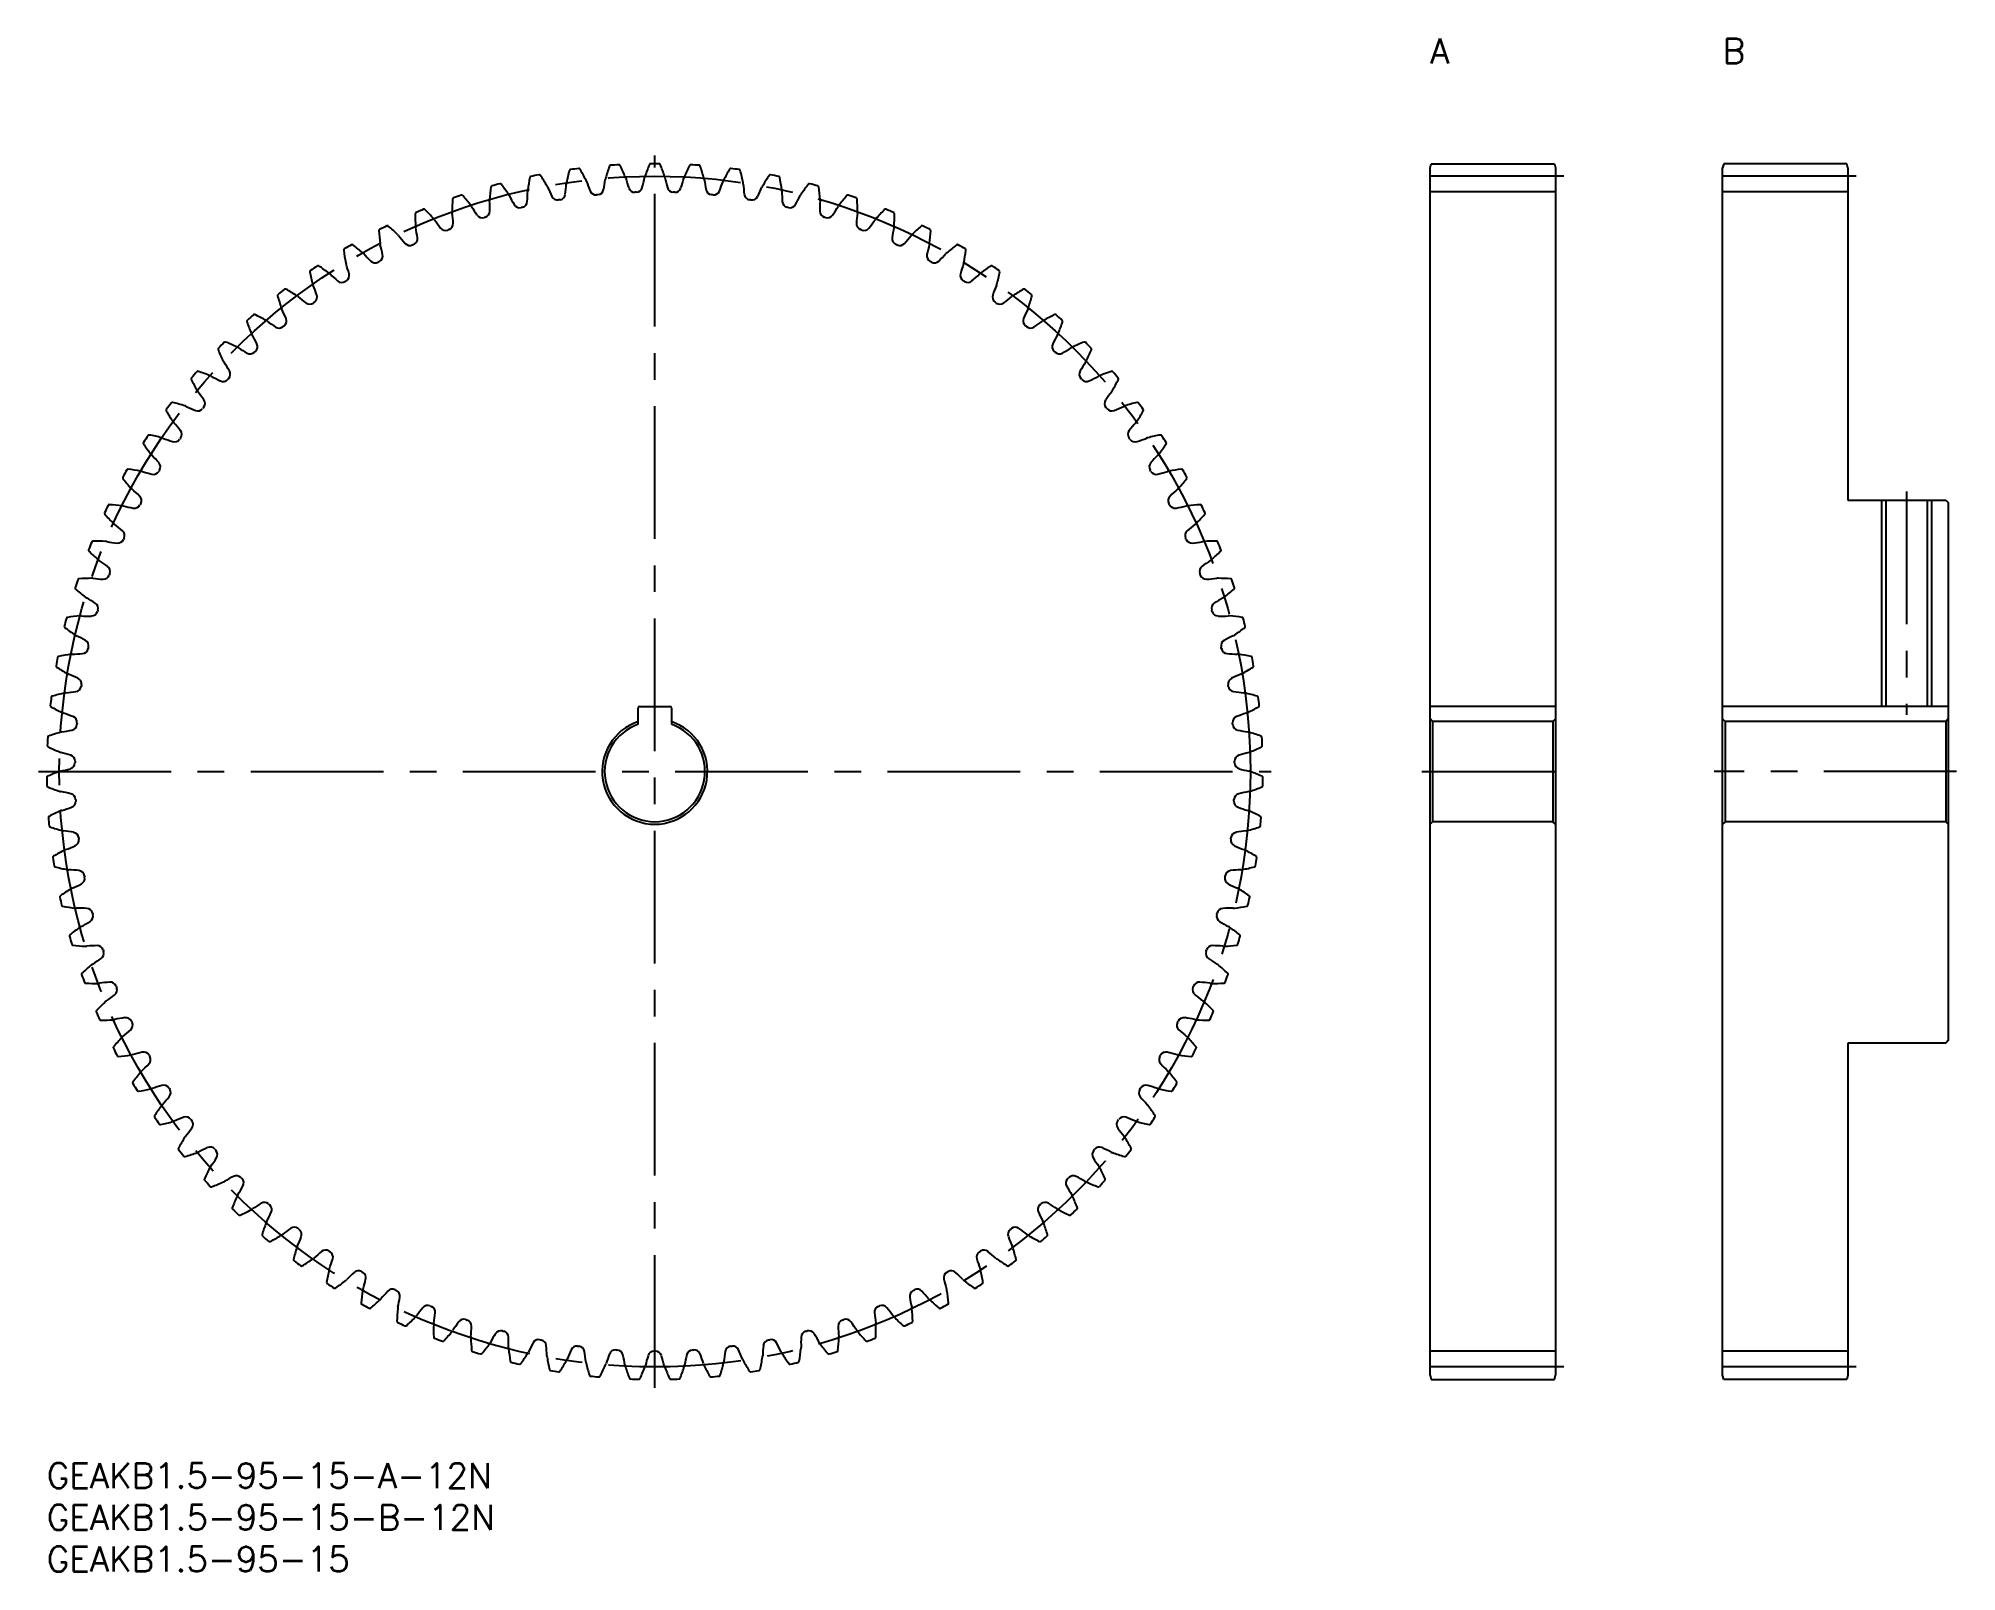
# Model space of a CAD drawing. Extents: x -1 to 228, y -13 to 171.
import ezdxf

# ---------------------------------------------------------------- set-up
doc = ezdxf.new("R2010")
doc.units = 0
doc.header["$LTSCALE"] = 0.5
doc.linetypes.add('CENTER', pattern=[50.8, 31.75, -6.35, 6.35, -6.35])
for name, color, linetype in [('MSM_CENTER', 1, 'CENTER'), ('MSM_CONTINUOUS', 7, 'CONTINUOUS'), ('MSM_NARROW', 5, 'CONTINUOUS'), ('MSM_PART_NUMBER', 7, 'CONTINUOUS')]:
    doc.layers.add(name, color=color, linetype=linetype)
doc.styles.get("Standard").update_dxf_attribs({"font": 'txt.shx', "height": 2, "bigfont": 'bigfont.shx'})

# ---------------------------------------------------------------- blocks, each defined once
blk = doc.blocks.new('*U3')
at = {"layer": 'MSM_PART_NUMBER'}
blk.add_text('GEAKB1.5-95-15-A-12N', height=3, dxfattribs=at).set_placement((0, -3))
blk = doc.blocks.new('*U4')
at = {"layer": 'MSM_PART_NUMBER'}
blk.add_text('GEAKB1.5-95-15-B-12N', height=3, dxfattribs=at).set_placement((0, -8))
blk = doc.blocks.new('*U5')
at = {"layer": 'MSM_PART_NUMBER'}
blk.add_text('GEAKB1.5-95-15', height=3, dxfattribs=at).set_placement((0, -13))
blk = doc.blocks.new('*U6')
at = {"layer": 'MSM_PART_NUMBER'}
blk.add_text('A', height=3, dxfattribs=at).set_placement((165.5, 167.5))
blk = doc.blocks.new('*U7')
at = {"layer": 'MSM_PART_NUMBER'}
blk.add_text('B', height=3, dxfattribs=at).set_placement((200.5, 167.5))

msp = doc.modelspace()

# ---------------------------------------------------------------- linework, layer by layer
at = {"layer": 'MSM_CENTER'}
for p, q in [((72.75, 9), (72.75, 156.5)), ((181.5, 154), (164.5, 154)), ((216.5, 154), (199.5, 154)), ((222.5, 116.25), (222.5, 89.55)), ((-1, 82.75), (146.5, 82.75)), ((164.5, 82.75), (181.5, 82.75)), ((228.5, 82.75), (199.5, 82.75)), ((181.5, 11.5), (164.5, 11.5)), ((216.5, 11.5), (199.5, 11.5))]:
    msp.add_line(p, q, dxfattribs=at)
msp.add_circle((72.75, 82.75), 71.25, dxfattribs=at)
at = {"layer": 'MSM_CONTINUOUS'}
for p, q in [((165.5, 155), (165.63, 155.5)), ((165.5, 10.5), (165.5, 155)), ((165.63, 155.5), (180.37, 155.5)), ((180.37, 155.5), (180.5, 155)), ((180.5, 155), (180.5, 10.5)), ((200.63, 155.5), (200.5, 155)), ((200.5, 10.5), (200.5, 155)), ((215.37, 155.5), (200.63, 155.5)), ((215.5, 155), (215.37, 155.5)), ((215.5, 155), (215.5, 115.25)), ((180.5, 152.12), (165.5, 152.12)), ((215.5, 152.12), (200.5, 152.12)), ((215.5, 115.25), (227.2, 115.25)), ((220.04, 115.25), (220.04, 90.55)), ((224.96, 115.25), (224.96, 90.55)), ((227.2, 115.25), (227.5, 114.95)), ((227.5, 114.95), (227.5, 50.55)), ((70.75, 88.41), (70.75, 90.35)), ((70.95, 90.55), (74.55, 90.55)), ((74.75, 90.35), (74.75, 88.41)), ((180.5, 90.55), (165.5, 90.55)), ((227.5, 90.55), (200.5, 90.55)), ((165.8, 88.75), (165.5, 89.05)), ((180.2, 88.75), (165.8, 88.75)), ((165.8, 88.75), (165.8, 76.75)), ((180.5, 89.05), (180.2, 88.75)), ((180.2, 88.75), (180.2, 76.75)), ((200.8, 88.75), (200.5, 89.05)), ((227.2, 88.75), (200.8, 88.75)), ((200.8, 88.75), (200.8, 76.75)), ((227.5, 89.05), (227.2, 88.75)), ((227.2, 88.75), (227.2, 76.75)), ((165.8, 76.75), (165.5, 76.45)), ((180.2, 76.75), (165.8, 76.75)), ((180.5, 76.45), (180.2, 76.75)), ((200.8, 76.75), (200.5, 76.45)), ((227.2, 76.75), (200.8, 76.75)), ((227.5, 76.45), (227.2, 76.75)), ((227.5, 50.55), (227.2, 50.25)), ((215.5, 50.25), (215.5, 10.5)), ((227.2, 50.25), (215.5, 50.25)), ((180.5, 13.38), (165.5, 13.38)), ((215.5, 13.38), (200.5, 13.38)), ((165.5, 10.5), (165.63, 10)), ((165.63, 10), (180.37, 10)), ((180.37, 10), (180.5, 10.5)), ((200.63, 10), (200.5, 10.5)), ((215.37, 10), (200.63, 10)), ((215.5, 10.5), (215.37, 10))]:
    msp.add_line(p, q, dxfattribs=at)
for centre, radius, start, end in [((81.09, 149.18), 23.75, 168.6592, 172.3158), ((57.95, 153.83), 0.15, 101.7626, 168.6592), ((72.75, 82.75), 72.75, 100.9742, 101.7626), ((58.93, 154.02), 0.15, 34.0777, 100.9742), ((39.38, 140.8), 23.75, 30.4211, 34.0777), ((85.46, 148.49), 23.75, 164.8697, 168.5263), ((62.68, 154.65), 0.15, 97.9732, 164.8697), ((72.75, 82.75), 72.75, 97.1847, 97.9732), ((63.67, 154.78), 0.15, 30.2882, 97.1847), ((43.29, 142.88), 23.75, 26.6316, 30.2882), ((89.78, 147.5), 23.75, 161.0802, 164.7368), ((67.45, 155.16), 0.15, 94.1837, 161.0802), ((72.75, 82.75), 72.75, 93.3952, 94.1837), ((68.45, 155.22), 0.15, 26.4987, 93.3952), ((47.33, 144.69), 23.75, 22.8421, 26.4987), ((68.07, 153.43), 1.25, 15.5067, 22.8423), ((50.86, 158.12), 21.11, 344.9583, 348.2829), ((72.75, 153.58), 1.25, 160.9472, 168.2827), ((94.02, 146.24), 23.75, 157.2908, 160.9474), ((72.25, 155.35), 0.15, 90.3942, 157.2908), ((72.75, 82.75), 72.75, 89.6058, 90.3942), ((73.25, 155.35), 0.15, 22.7092, 89.6058), ((51.48, 146.24), 23.75, 19.0526, 22.7092), ((72.75, 153.58), 1.25, 11.7173, 19.0528), ((94.64, 158.12), 21.11, 191.7171, 195.0417), ((77.43, 153.43), 1.25, 157.1577, 164.4933), ((98.17, 144.69), 23.75, 153.5013, 157.1579), ((77.05, 155.22), 0.15, 86.6048, 153.5013), ((72.75, 82.75), 72.75, 85.8163, 86.6048), ((78.05, 155.16), 0.15, 18.9198, 85.8163), ((55.72, 147.5), 23.75, 15.2632, 18.9198), ((102.21, 142.88), 23.75, 149.7118, 153.3684), ((81.83, 154.78), 0.15, 82.8153, 149.7118), ((72.75, 82.75), 72.75, 82.0268, 82.8153), ((82.82, 154.65), 0.15, 15.1303, 82.0268), ((60.04, 148.49), 23.75, 11.4737, 15.1303), ((106.12, 140.8), 23.75, 145.9223, 149.5789), ((86.57, 154.02), 0.15, 79.0258, 145.9224), ((72.75, 82.75), 72.75, 78.2374, 79.0258), ((87.55, 153.83), 0.15, 11.3408, 78.2374), ((64.41, 149.18), 23.75, 7.6842, 11.3408), ((72.75, 82.75), 72.75, 108.5531, 109.3416), ((49.65, 151.58), 0.15, 41.6566, 108.5531), ((32.02, 135.89), 23.75, 38, 41.6566), ((76.68, 149.59), 23.75, 172.4487, 176.1053), ((53.28, 152.69), 0.15, 105.5521, 172.4487), ((72.75, 82.75), 72.75, 104.7637, 105.5521), ((54.25, 152.95), 0.15, 37.8671, 104.7637), ((35.62, 138.47), 23.75, 34.2105, 37.8671), ((54.23, 151.12), 1.25, 26.8751, 34.2107), ((74.17, 161.23), 21.11, 206.875, 210.1996), ((36.43, 152.33), 21.11, 356.3268, 359.6514), ((58.79, 152.19), 1.25, 172.3156, 179.6512), ((58.79, 152.19), 1.25, 23.0857, 30.4212), ((79.35, 160.96), 21.11, 203.0855, 206.4101), ((61.12, 151.9), 0.75, 206.4101, 279.5477), ((61.3, 151.93), 0.75, 279.3997, 352.5373), ((41.11, 154.58), 21.11, 352.5373, 355.8619), ((63.41, 152.96), 1.25, 168.5261, 175.8617), ((63.41, 152.96), 1.25, 19.2962, 26.6318), ((84.51, 160.35), 21.11, 199.296, 202.6206), ((65.71, 152.52), 0.75, 202.6206, 275.7582), ((72.75, 82.75), 69.37, 95.6102, 95.7582), ((65.89, 152.54), 0.75, 275.6102, 348.7478), ((45.92, 156.51), 21.11, 348.7478, 352.0724), ((68.07, 153.43), 1.25, 164.7366, 172.0722), ((89.61, 159.41), 21.11, 195.5065, 198.8311), ((70.34, 152.83), 0.75, 198.8311, 271.9687), ((72.75, 82.75), 69.37, 91.8208, 91.9687), ((70.52, 152.84), 0.75, 271.8207, 344.9583), ((74.98, 152.84), 0.75, 195.0417, 268.1792), ((72.75, 82.75), 69.37, 88.0313, 88.1792), ((75.16, 152.83), 0.75, 268.0312, 341.1689), ((55.89, 159.41), 21.11, 341.1689, 344.4935), ((77.43, 153.43), 1.25, 7.9278, 15.2634), ((99.58, 156.51), 21.11, 187.9276, 191.2522), ((79.61, 152.54), 0.75, 191.2522, 264.3898), ((72.75, 82.75), 69.38, 84.2418, 84.3898), ((79.79, 152.52), 0.75, 264.2418, 337.3794), ((60.99, 160.35), 21.11, 337.3794, 340.704), ((82.09, 152.96), 1.25, 153.3682, 160.7038), ((82.09, 152.96), 1.25, 4.1383, 11.4739), ((104.39, 154.58), 21.11, 184.1381, 187.4627), ((84.2, 151.93), 0.75, 187.4627, 260.6003), ((84.38, 151.9), 0.75, 260.4523, 333.5899), ((66.15, 160.96), 21.11, 333.5899, 336.9145), ((86.71, 152.19), 1.25, 149.5787, 156.9143), ((86.71, 152.19), 1.25, 0.3488, 7.6844), ((109.07, 152.33), 21.11, 180.3486, 183.6732), ((71.33, 161.23), 21.11, 329.8004, 333.125), ((91.27, 151.12), 1.25, 145.7893, 153.1249), ((109.88, 138.47), 23.75, 142.1329, 145.7895), ((91.25, 152.95), 0.15, 75.2363, 142.1329), ((72.75, 82.75), 72.75, 74.4479, 75.2363), ((92.22, 152.69), 0.15, 7.5513, 74.4479), ((68.82, 149.59), 23.75, 3.8947, 7.5513), ((113.48, 135.89), 23.75, 138.3434, 142), ((95.85, 151.58), 0.15, 71.4469, 138.3434), ((72.75, 82.75), 72.75, 70.6584, 71.4469), ((44.23, 149.51), 0.15, 113.1311, 180.0276), ((67.83, 149.52), 23.75, 180.0276, 183.6842), ((72.75, 82.75), 72.75, 112.3426, 113.1311), ((45.15, 149.9), 0.15, 45.4462, 112.3426), ((28.59, 133.08), 23.75, 41.7895, 45.4461), ((72.25, 149.7), 23.75, 176.2381, 179.8947), ((49.75, 149.75), 1.25, 179.8945, 187.2301), ((27.57, 146.93), 21.11, 3.9057, 7.2303), ((48.7, 151.25), 0.15, 109.3416, 176.2381), ((49.75, 149.75), 1.25, 30.6646, 38.0002), ((68.98, 161.15), 21.11, 210.6644, 213.989), ((52.1, 149.77), 0.75, 213.989, 287.1266), ((52.27, 149.82), 0.75, 286.9786, 0.1162), ((54.23, 151.12), 1.25, 176.1051, 183.4406), ((31.91, 149.78), 21.11, 0.1162, 3.4408), ((56.57, 150.98), 0.75, 210.1996, 283.3371), ((72.75, 82.75), 69.37, 103.1892, 103.3371), ((56.75, 151.03), 0.75, 283.1891, 356.3268), ((72.75, 82.75), 69.37, 99.3997, 99.5477), ((72.75, 82.75), 69.37, 80.4523, 80.6003), ((88.75, 151.03), 0.75, 183.6732, 256.8108), ((72.75, 82.75), 69.37, 76.6629, 76.8108), ((88.93, 150.98), 0.75, 256.6628, 329.8004), ((113.59, 149.78), 21.11, 176.5592, 179.8838), ((93.23, 149.82), 0.75, 179.8838, 253.0214), ((91.27, 151.12), 1.25, 356.5594, 3.8949), ((93.4, 149.77), 0.75, 252.8733, 326.011), ((76.52, 161.15), 21.11, 326.011, 329.3356), ((95.75, 149.75), 1.25, 141.9998, 149.3354), ((96.8, 151.25), 0.15, 3.7619, 70.6584), ((117.93, 146.93), 21.11, 172.7697, 176.0943), ((73.25, 149.7), 23.75, 0.1053, 3.7619), ((95.75, 149.75), 1.25, 352.7699, 0.1055), ((116.91, 133.08), 23.75, 134.5539, 138.2105), ((100.35, 149.9), 0.15, 67.6574, 134.5539), ((72.75, 82.75), 72.75, 66.8689, 67.6574), ((101.27, 149.51), 0.15, 359.9723, 66.8689), ((77.67, 149.52), 23.75, 356.3158, 359.9724), ((39.88, 147.48), 0.15, 116.9205, 183.8171), ((63.43, 149.05), 23.75, 183.8171, 187.4737), ((72.75, 82.75), 72.75, 116.1321, 116.9205), ((40.77, 147.93), 0.15, 49.2355, 116.1321), ((25.36, 130.05), 23.75, 45.5789, 49.2355), ((41.12, 146.13), 1.25, 38.2436, 45.5791), ((58.67, 159.97), 21.11, 218.2434, 221.568), ((45.37, 148.08), 1.25, 183.684, 191.0196), ((23.43, 143.81), 21.11, 7.6952, 11.0198), ((45.37, 148.08), 1.25, 34.4541, 41.7897), ((63.81, 160.73), 21.11, 214.4539, 217.7785), ((47.72, 148.25), 0.75, 217.7785, 290.9161), ((72.75, 82.75), 69.37, 110.7681, 110.9161), ((47.88, 148.32), 0.75, 290.7682, 3.9057), ((72.75, 82.75), 69.37, 106.9786, 107.1266), ((72.75, 82.75), 69.37, 72.8734, 73.0214), ((97.62, 148.32), 0.75, 176.0943, 249.2319), ((72.75, 82.75), 69.37, 69.0839, 69.2319), ((97.78, 148.25), 0.75, 249.0839, 322.2215), ((81.69, 160.73), 21.11, 322.2215, 325.5461), ((100.13, 148.08), 1.25, 138.2103, 145.5459), ((122.07, 143.81), 21.11, 168.9802, 172.3048), ((100.13, 148.08), 1.25, 348.9804, 356.316), ((86.83, 159.97), 21.11, 318.432, 321.7566), ((104.38, 146.13), 1.25, 134.4209, 141.7564), ((120.14, 130.05), 23.75, 130.7645, 134.4211), ((104.73, 147.93), 0.15, 63.8679, 130.7645), ((72.75, 82.75), 72.75, 63.0795, 63.8679), ((82.07, 149.05), 23.75, 352.5263, 356.1829), ((105.62, 147.48), 0.15, 356.1829, 63.0795), ((35.67, 145.17), 0.15, 120.71, 187.6066), ((59.07, 148.29), 23.75, 187.6066, 191.2632), ((72.75, 82.75), 72.75, 119.9216, 120.71), ((36.54, 145.67), 0.15, 53.0251, 119.9216), ((22.34, 126.82), 23.75, 49.3684, 53.025), ((37, 143.9), 1.25, 42.033, 49.3686), ((53.6, 158.87), 21.11, 222.0328, 225.3574), ((39.45, 144.47), 0.75, 298.347, 11.4847), ((41.12, 146.13), 1.25, 187.4735, 194.8091), ((19.5, 140.41), 21.11, 11.4847, 14.8093), ((43.44, 146.46), 0.75, 221.568, 294.7056), ((72.75, 82.75), 69.37, 114.5576, 114.7056), ((43.61, 146.53), 0.75, 294.5576, 7.6952), ((101.89, 146.53), 0.75, 172.3048, 245.4424), ((72.75, 82.75), 69.37, 65.2944, 65.4424), ((102.06, 146.46), 0.75, 245.2944, 318.432), ((106.05, 144.47), 0.75, 168.5153, 241.6529), ((126, 140.41), 21.11, 165.1907, 168.5153), ((104.38, 146.13), 1.25, 345.1909, 352.5265), ((91.9, 158.87), 21.11, 314.6426, 317.9672), ((108.5, 143.9), 1.25, 130.6314, 137.967), ((123.16, 126.82), 23.75, 126.975, 130.6316), ((108.96, 145.67), 0.15, 60.0784, 126.975), ((72.75, 82.75), 72.75, 59.29, 60.0784), ((86.43, 148.29), 23.75, 348.7368, 352.3934), ((109.83, 145.17), 0.15, 352.3934, 59.29), ((31.63, 142.58), 0.15, 124.4995, 191.396), ((54.76, 147.25), 23.75, 191.396, 195.0526), ((72.75, 82.75), 72.75, 123.711, 124.4995), ((32.46, 143.14), 0.15, 56.8145, 123.711), ((19.54, 123.39), 23.75, 53.1579, 56.8145), ((33.03, 141.4), 1.25, 45.8225, 53.1581), ((48.61, 157.44), 21.11, 225.8223, 229.1469), ((37, 143.9), 1.25, 191.263, 198.5985), ((15.81, 136.77), 21.11, 15.2741, 18.5987), ((35.45, 142.13), 0.75, 302.1365, 15.2741), ((39.29, 144.38), 0.75, 225.3574, 298.495), ((72.75, 82.75), 69.37, 118.3471, 118.495), ((72.75, 82.75), 69.37, 61.505, 61.6529), ((106.21, 144.38), 0.75, 241.5049, 314.6426), ((110.05, 142.13), 0.75, 164.7259, 237.8635), ((129.69, 136.77), 21.11, 161.4013, 164.7259), ((108.5, 143.9), 1.25, 341.4015, 348.737), ((96.89, 157.44), 21.11, 310.8531, 314.1777), ((112.47, 141.4), 1.25, 126.8419, 134.1775), ((125.96, 123.39), 23.75, 123.1855, 126.8421), ((113.04, 143.14), 0.15, 56.289, 123.1855), ((72.75, 82.75), 72.75, 55.5005, 56.289), ((90.74, 147.25), 23.75, 344.9474, 348.604), ((113.87, 142.58), 0.15, 348.604, 55.5005), ((72.75, 82.75), 72.75, 127.5005, 128.289), ((28.55, 140.35), 0.15, 60.604, 127.5005), ((16.97, 119.79), 23.75, 56.9474, 60.604), ((33.03, 141.4), 1.25, 195.0524, 202.388), ((12.36, 132.89), 21.11, 19.0636, 22.3882), ((35.29, 142.03), 0.75, 229.1469, 302.2845), ((72.75, 82.75), 69.37, 122.1365, 122.2845), ((72.75, 82.75), 69.37, 57.7155, 57.8635), ((110.21, 142.03), 0.75, 237.7154, 310.8531), ((133.14, 132.89), 21.11, 157.6118, 160.9364), ((112.47, 141.4), 1.25, 337.612, 344.9476), ((128.53, 119.79), 23.75, 119.396, 123.0526), ((116.95, 140.35), 0.15, 52.4995, 119.396), ((72.75, 82.75), 72.75, 51.711, 52.4995), ((27.77, 139.73), 0.15, 128.289, 195.1855), ((50.54, 145.92), 23.75, 195.1855, 198.8421), ((29.24, 138.65), 1.25, 198.8419, 206.1775), ((9.18, 128.78), 21.11, 22.8531, 26.1777), ((29.24, 138.65), 1.25, 49.612, 56.9476), ((43.73, 155.68), 21.11, 229.6118, 232.9364), ((31.46, 139.43), 0.75, 232.9364, 306.074), ((72.75, 82.75), 69.37, 125.926, 126.074), ((31.6, 139.54), 0.75, 305.926, 19.0636), ((113.9, 139.54), 0.75, 160.9364, 234.074), ((72.75, 82.75), 69.37, 53.926, 54.074), ((114.04, 139.43), 0.75, 233.926, 307.0636), ((101.77, 155.68), 21.11, 307.0636, 310.3882), ((116.26, 138.65), 1.25, 123.0524, 130.388), ((136.32, 128.78), 21.11, 153.8223, 157.1469), ((116.26, 138.65), 1.25, 333.8225, 341.1581), ((94.96, 145.92), 23.75, 341.1579, 344.8145), ((117.73, 139.73), 0.15, 344.8145, 51.711), ((24.1, 136.64), 0.15, 132.0784, 198.975), ((46.41, 144.31), 23.75, 198.975, 202.6316), ((72.75, 82.75), 72.75, 131.29, 132.0784), ((24.84, 137.3), 0.15, 64.3934, 131.29), ((14.64, 116.02), 23.75, 60.7368, 64.3934), ((25.64, 135.65), 1.25, 53.4015, 60.737), ((38.97, 153.6), 21.11, 233.4013, 236.7259), ((27.8, 136.58), 0.75, 236.7259, 309.8635), ((72.75, 82.75), 69.37, 129.7155, 129.8635), ((27.94, 136.69), 0.75, 309.7155, 22.8531), ((117.56, 136.69), 0.75, 157.1469, 230.2845), ((72.75, 82.75), 69.37, 50.1365, 50.2845), ((117.7, 136.58), 0.75, 230.1365, 303.2741), ((106.53, 153.6), 21.11, 303.2741, 306.5987), ((119.86, 135.65), 1.25, 119.263, 126.5985), ((130.86, 116.02), 23.75, 115.6066, 119.2632), ((120.66, 137.3), 0.15, 48.71, 115.6066), ((72.75, 82.75), 72.75, 47.9216, 48.71), ((99.09, 144.31), 23.75, 337.3684, 341.025), ((121.4, 136.64), 0.15, 341.0249, 47.9216), ((20.64, 133.3), 0.15, 135.8679, 202.7645), ((42.4, 142.43), 23.75, 202.7645, 206.4211), ((72.75, 82.75), 72.75, 135.0795, 135.8679), ((21.34, 134.01), 0.15, 68.1829, 135.0795), ((12.57, 112.11), 23.75, 64.5263, 68.1829), ((22.25, 132.42), 1.25, 57.1909, 64.5265), ((34.37, 151.21), 21.11, 237.1907, 240.5153), ((25.64, 135.65), 1.25, 202.6314, 209.967), ((6.28, 124.48), 21.11, 26.6426, 29.9672), ((24.47, 133.61), 0.75, 313.5049, 26.6426), ((121.03, 133.61), 0.75, 153.3574, 226.495), ((139.22, 124.48), 21.11, 150.0328, 153.3574), ((119.86, 135.65), 1.25, 330.033, 337.3686), ((111.13, 151.21), 21.11, 299.4847, 302.8093), ((123.25, 132.42), 1.25, 115.4735, 122.8091), ((132.93, 112.11), 23.75, 111.8171, 115.4737), ((124.16, 134.01), 0.15, 44.9205, 111.8171), ((72.75, 82.75), 72.75, 44.1321, 44.9205), ((103.1, 142.43), 23.75, 333.5789, 337.2355), ((124.86, 133.3), 0.15, 337.2355, 44.1321), ((22.25, 132.42), 1.25, 206.4209, 213.7564), ((3.66, 120), 21.11, 30.432, 33.7566), ((24.34, 133.49), 0.75, 240.5153, 313.6529), ((72.75, 82.75), 69.37, 133.505, 133.6529), ((72.75, 82.75), 69.37, 46.3471, 46.495), ((121.16, 133.49), 0.75, 226.347, 299.4847), ((141.84, 120), 21.11, 146.2434, 149.568), ((123.25, 132.42), 1.25, 326.2436, 333.5791), ((17.42, 129.75), 0.15, 139.6574, 206.5539), ((38.53, 140.3), 23.75, 206.5539, 210.2105), ((72.75, 82.75), 72.75, 138.8689, 139.6574), ((18.07, 130.51), 0.15, 71.9725, 138.8689), ((10.76, 108.06), 23.75, 68.3158, 71.9724), ((19.08, 128.97), 1.25, 60.9804, 68.316), ((29.92, 148.53), 21.11, 240.9802, 244.3048), ((21.1, 130.18), 0.75, 244.3048, 317.4424), ((72.75, 82.75), 69.37, 137.2944, 137.4424), ((21.22, 130.31), 0.75, 317.2944, 30.432), ((124.28, 130.31), 0.75, 149.568, 222.7056), ((72.75, 82.75), 69.37, 42.5576, 42.7056), ((124.4, 130.18), 0.75, 222.5575, 295.6952), ((115.58, 148.53), 21.11, 295.6952, 299.0198), ((126.42, 128.97), 1.25, 111.684, 119.0196), ((134.74, 108.06), 23.75, 108.0276, 111.6842), ((127.43, 130.51), 0.15, 41.1311, 108.0276), ((106.97, 140.3), 23.75, 329.7895, 333.4461), ((72.75, 82.75), 72.75, 40.3426, 41.1311), ((128.08, 129.75), 0.15, 333.4461, 40.3426), ((72.75, 82.75), 72.75, 142.6584, 143.4469), ((15.03, 126.79), 0.15, 75.7619, 142.6584), ((9.23, 103.91), 23.75, 72.1053, 75.7619), ((16.14, 125.33), 1.25, 64.7699, 72.1055), ((25.67, 145.55), 21.11, 244.7697, 248.0943), ((19.08, 128.97), 1.25, 210.2103, 217.5459), ((1.35, 115.35), 21.11, 34.2215, 37.5461), ((72.75, 82.75), 69.37, 141.0839, 141.2319), ((18.19, 126.8), 0.75, 321.0839, 34.2215), ((127.31, 126.8), 0.75, 145.7785, 218.9161), ((144.15, 115.35), 21.11, 142.4539, 145.7785), ((72.75, 82.75), 69.37, 38.7681, 38.9161), ((126.42, 128.97), 1.25, 322.4541, 329.7897), ((119.83, 145.55), 21.11, 291.9057, 295.2303), ((129.36, 125.33), 1.25, 107.8945, 115.2301), ((136.27, 103.91), 23.75, 104.2381, 107.8947), ((130.47, 126.79), 0.15, 37.3416, 104.2381), ((72.75, 82.75), 72.75, 36.5531, 37.3416), ((14.43, 125.99), 0.15, 143.4469, 210.3434), ((34.8, 137.91), 23.75, 210.3434, 214), ((16.14, 125.33), 1.25, 213.9998, 221.3354), ((-0.65, 110.56), 21.11, 38.011, 41.3356), ((18.07, 126.66), 0.75, 248.0943, 321.2319), ((127.43, 126.66), 0.75, 218.7681, 291.9057), ((146.15, 110.56), 21.11, 138.6644, 141.989), ((129.36, 125.33), 1.25, 318.6646, 326.0002), ((110.7, 137.91), 23.75, 326, 329.6566), ((131.07, 125.99), 0.15, 329.6566, 36.5531), ((11.7, 122.04), 0.15, 147.2363, 214.1329), ((72.75, 82.75), 72.75, 146.4479, 147.2363), ((31.23, 135.28), 23.75, 214.1329, 217.7895), ((12.25, 122.88), 0.15, 79.5515, 146.4479), ((7.97, 99.67), 23.75, 75.8947, 79.5513), ((13.45, 121.49), 1.25, 68.5594, 75.8949), ((21.62, 142.3), 21.11, 248.5592, 251.8838), ((15.29, 122.95), 0.75, 251.8838, 325.0214), ((72.75, 82.75), 69.37, 144.8734, 145.0214), ((15.4, 123.1), 0.75, 324.8734, 38.011), ((130.1, 123.1), 0.75, 141.989, 215.1266), ((72.75, 82.75), 69.37, 34.9786, 35.1266), ((130.21, 122.95), 0.75, 214.9786, 288.1162), ((123.88, 142.3), 21.11, 288.1162, 291.4408), ((132.05, 121.49), 1.25, 104.105, 111.4406), ((137.53, 99.67), 23.75, 100.4487, 104.1053), ((114.27, 135.28), 23.75, 322.2105, 325.8671), ((133.25, 122.88), 0.15, 33.5521, 100.4487), ((72.75, 82.75), 72.75, 32.7637, 33.5521), ((133.8, 122.04), 0.15, 325.8671, 32.7637), ((13.45, 121.49), 1.25, 217.7893, 225.1249), ((-2.32, 105.65), 21.11, 41.8004, 45.125), ((12.85, 119.22), 0.75, 328.6628, 41.8004), ((132.65, 119.22), 0.75, 138.1996, 211.3371), ((147.82, 105.65), 21.11, 134.875, 138.1996), ((132.05, 121.49), 1.25, 314.8751, 322.2107), ((9.24, 117.92), 0.15, 151.0258, 217.9223), ((72.75, 82.75), 72.75, 150.2374, 151.0258), ((27.85, 132.42), 23.75, 217.9223, 221.5789), ((9.73, 118.79), 0.15, 83.3408, 150.2374), ((6.99, 95.35), 23.75, 79.6842, 83.3408), ((11.02, 117.49), 1.25, 72.3488, 79.6844), ((17.8, 138.79), 21.11, 252.3486, 255.6732), ((12.76, 119.07), 0.75, 255.6732, 328.8108), ((72.75, 82.75), 69.37, 148.6629, 148.8108), ((72.75, 82.75), 69.37, 31.1892, 31.3371), ((132.74, 119.07), 0.75, 211.1891, 284.3268), ((127.7, 138.79), 21.11, 284.3268, 287.6514), ((134.48, 117.49), 1.25, 100.3156, 107.6512), ((138.51, 95.35), 23.75, 96.6592, 100.3158), ((117.65, 132.42), 23.75, 318.4211, 322.0777), ((135.77, 118.79), 0.15, 29.7626, 96.6592), ((72.75, 82.75), 72.75, 28.9742, 29.7626), ((136.26, 117.92), 0.15, 322.0777, 28.9742), ((11.02, 117.49), 1.25, 221.5787, 228.9143), ((-3.67, 100.64), 21.11, 45.5899, 48.9145), ((10.58, 115.18), 0.75, 332.4523, 45.5899), ((72.75, 82.75), 69.37, 152.4523, 152.6003), ((134.92, 115.18), 0.75, 134.4101, 207.5477), ((72.75, 82.75), 69.37, 27.3997, 27.5477), ((149.17, 100.64), 21.11, 131.0855, 134.4101), ((134.48, 117.49), 1.25, 311.0857, 318.4213), ((7.05, 113.64), 0.15, 154.8153, 221.7118), ((72.75, 82.75), 72.75, 154.0268, 154.8153), ((24.67, 129.35), 23.75, 221.7118, 225.3684), ((7.48, 114.55), 0.15, 87.1304, 154.0268), ((6.3, 90.97), 23.75, 83.4737, 87.1303), ((8.86, 113.33), 1.25, 76.1383, 83.4739), ((14.22, 135.04), 21.11, 256.1381, 259.4627), ((10.49, 115.02), 0.75, 259.4627, 332.6003), ((135.01, 115.02), 0.75, 207.3997, 280.5373), ((131.28, 135.04), 21.11, 280.5373, 283.8619), ((136.64, 113.33), 1.25, 96.5261, 103.8617), ((139.2, 90.97), 23.75, 92.8697, 96.5263), ((120.83, 129.35), 23.75, 314.6316, 318.2882), ((138.02, 114.55), 0.15, 25.9732, 92.8697), ((72.75, 82.75), 72.75, 25.1847, 25.9732), ((138.45, 113.64), 0.15, 318.2882, 25.1847), ((72.75, 82.75), 72.75, 157.8163, 158.6048), ((5.52, 110.16), 0.15, 90.9198, 157.8163), ((5.9, 86.57), 23.75, 87.2632, 90.9198), ((6.98, 109.04), 1.25, 79.9278, 87.2634), ((10.89, 131.06), 21.11, 259.9276, 263.2522), ((8.86, 113.33), 1.25, 225.3682, 232.7038), ((-4.69, 95.55), 21.11, 49.3794, 52.704), ((8.5, 110.84), 0.75, 263.2522, 336.3898), ((8.57, 111), 0.75, 336.2418, 49.3794), ((72.75, 82.75), 69.37, 156.2418, 156.3898), ((136.93, 111), 0.75, 130.6206, 203.7582), ((72.75, 82.75), 69.37, 23.6102, 23.7582), ((137, 110.84), 0.75, 203.6102, 276.7478), ((150.19, 95.55), 21.11, 127.296, 130.6206), ((134.61, 131.06), 21.11, 276.7478, 280.0724), ((136.64, 113.33), 1.25, 307.2962, 314.6318), ((138.52, 109.04), 1.25, 92.7366, 100.0722), ((139.6, 86.57), 23.75, 89.0802, 92.7368), ((139.98, 110.16), 0.15, 22.1837, 89.0802), ((72.75, 82.75), 72.75, 21.3952, 22.1837), ((5.15, 109.23), 0.15, 158.6048, 225.5013), ((21.69, 126.07), 23.75, 225.5013, 229.1579), ((6.98, 109.04), 1.25, 229.1577, 236.4933), ((-5.36, 90.4), 21.11, 53.1689, 56.4935), ((150.86, 90.4), 21.11, 123.5065, 126.8311), ((138.52, 109.04), 1.25, 303.5067, 310.8423), ((123.81, 126.07), 23.75, 310.8421, 314.4987), ((140.35, 109.23), 0.15, 314.4987, 21.3952), ((72.75, 82.75), 72.75, 161.6058, 162.3942), ((3.86, 105.66), 0.15, 94.7092, 161.6058), ((5.8, 82.14), 23.75, 91.0526, 94.7092), ((5.38, 104.64), 1.25, 83.7173, 91.0528), ((7.83, 126.86), 21.11, 263.7171, 267.0417), ((6.78, 106.53), 0.75, 267.0417, 340.1792), ((6.84, 106.7), 0.75, 340.0312, 53.1689), ((72.75, 82.75), 69.37, 160.0313, 160.1792), ((138.66, 106.7), 0.75, 126.8311, 199.9687), ((72.75, 82.75), 69.37, 19.8208, 19.9687), ((138.72, 106.53), 0.75, 199.8207, 272.9583), ((137.67, 126.86), 21.11, 272.9583, 276.2829), ((140.12, 104.64), 1.25, 88.9472, 96.2827), ((139.7, 82.14), 23.75, 85.2908, 88.9474), ((141.64, 105.66), 0.15, 18.3942, 85.2908), ((72.75, 82.75), 72.75, 17.6058, 18.3942), ((3.55, 104.71), 0.15, 162.3942, 229.2908), ((18.94, 122.6), 23.75, 229.2908, 232.9474), ((5.38, 104.64), 1.25, 232.9472, 240.2827), ((-5.7, 85.22), 21.11, 56.9583, 60.2829), ((151.2, 85.22), 21.11, 119.7171, 123.0417), ((140.12, 104.64), 1.25, 299.7173, 307.0528), ((126.56, 122.6), 23.75, 307.0526, 310.7092), ((141.95, 104.71), 0.15, 310.7092, 17.6058), ((72.75, 82.75), 72.75, 165.3952, 166.1837), ((2.5, 101.06), 0.15, 98.4987, 165.3952), ((5.98, 77.72), 23.75, 94.8421, 98.4987), ((4.08, 100.14), 1.25, 87.5067, 94.8423), ((5.06, 122.47), 21.11, 267.5065, 270.8311), ((5.35, 102.12), 0.75, 270.8311, 343.9687), ((5.4, 102.29), 0.75, 343.8207, 56.9584), ((72.75, 82.75), 69.37, 163.8208, 163.9687), ((140.1, 102.29), 0.75, 123.0417, 196.1792), ((72.75, 82.75), 69.37, 16.0313, 16.1792), ((140.15, 102.12), 0.75, 196.0312, 269.1689), ((140.44, 122.47), 21.11, 269.1689, 272.4935), ((141.42, 100.14), 1.25, 85.1577, 92.4933), ((139.52, 77.72), 23.75, 81.5013, 85.1579), ((143, 101.06), 0.15, 14.6048, 81.5013), ((72.75, 82.75), 72.75, 13.8163, 14.6048), ((2.25, 100.09), 0.15, 166.1837, 233.0802), ((16.43, 118.96), 23.75, 233.0802, 236.7368), ((4.08, 100.14), 1.25, 236.7366, 244.0722), ((-5.69, 80.03), 21.11, 60.7478, 64.0724), ((151.19, 80.03), 21.11, 115.9276, 119.2522), ((141.42, 100.14), 1.25, 295.9278, 303.2634), ((129.07, 118.96), 23.75, 303.2632, 306.9198), ((143.25, 100.09), 0.15, 306.9198, 13.8163), ((72.75, 82.75), 72.75, 169.1847, 169.9732), ((1.44, 96.37), 0.15, 102.2882, 169.1847), ((6.46, 73.31), 23.75, 98.6316, 102.2882), ((3.08, 95.56), 1.25, 91.2962, 98.6318), ((2.58, 117.91), 21.11, 271.296, 274.6206), ((4.22, 97.62), 0.75, 274.6206, 347.7582), ((4.26, 97.8), 0.75, 347.6102, 60.7478), ((72.75, 82.75), 69.37, 167.6102, 167.7582), ((141.24, 97.8), 0.75, 119.2522, 192.3898), ((72.75, 82.75), 69.37, 12.2418, 12.3898), ((141.28, 97.62), 0.75, 192.2418, 265.3794), ((142.92, 117.91), 21.11, 265.3794, 268.704), ((142.42, 95.56), 1.25, 81.3682, 88.7038), ((139.04, 73.31), 23.75, 77.7118, 81.3684), ((144.06, 96.37), 0.15, 10.8153, 77.7118), ((72.75, 82.75), 72.75, 10.0268, 10.8153), ((1.26, 95.39), 0.15, 169.9732, 236.8697), ((14.16, 115.15), 23.75, 236.8697, 240.5263), ((3.08, 95.56), 1.25, 240.5261, 247.8617), ((-5.34, 74.85), 21.11, 64.5373, 67.8619), ((150.84, 74.85), 21.11, 112.1381, 115.4627), ((142.42, 95.56), 1.25, 292.1383, 299.4739), ((131.34, 115.15), 23.75, 299.4737, 303.1303), ((144.24, 95.39), 0.15, 303.1303, 10.0268), ((7.23, 68.95), 23.75, 102.4211, 106.0777), ((2.39, 90.93), 1.25, 95.0857, 102.4213), ((0.41, 113.2), 21.11, 275.0855, 278.4101), ((3.39, 93.06), 0.75, 278.4101, 351.5477), ((3.41, 93.24), 0.75, 351.3997, 64.5373), ((72.75, 82.75), 69.37, 171.3997, 171.5477), ((142.09, 93.24), 0.75, 115.4627, 188.6003), ((72.75, 82.75), 69.37, 8.4523, 8.6003), ((142.11, 93.06), 0.75, 188.4523, 261.5899), ((145.09, 113.2), 21.11, 261.5899, 264.9145), ((143.11, 90.93), 1.25, 77.5787, 84.9143), ((138.27, 68.95), 23.75, 73.9223, 77.5789), ((72.75, 82.75), 72.75, 172.9742, 173.7626), ((0.58, 90.64), 0.15, 173.7626, 240.6592), ((12.14, 111.21), 23.75, 240.6592, 244.3158), ((0.7, 91.63), 0.15, 106.0777, 172.9742), ((2.39, 90.93), 1.25, 244.3156, 251.6512), ((-4.65, 69.71), 21.11, 68.3268, 71.6514), ((70.95, 90.35), 0.2, 90, 180), ((74.55, 90.35), 0.2, 0, 90), ((150.15, 69.71), 21.11, 108.3486, 111.6732), ((143.11, 90.93), 1.25, 288.3488, 295.6844), ((133.36, 111.21), 23.75, 295.6842, 299.3408), ((144.8, 91.63), 0.15, 7.0258, 73.9223), ((72.75, 82.75), 72.75, 6.2374, 7.0258), ((144.92, 90.64), 0.15, 299.3408, 6.2374), ((8.29, 64.65), 23.75, 106.2105, 109.8671), ((2, 86.26), 1.25, 98.8751, 106.2107), ((-1.45, 108.35), 21.11, 278.875, 282.1996), ((2.86, 88.45), 0.75, 282.1996, 355.3371), ((2.87, 88.63), 0.75, 355.1891, 68.3268), ((72.75, 82.75), 69.37, 175.1892, 175.3371), ((72.75, 82.75), 6.3, 108.5094, 71.4906), ((72.75, 82.75), 6, 109.4712, 70.5288), ((142.63, 88.63), 0.75, 111.6732, 184.8108), ((72.75, 82.75), 69.37, 4.6629, 4.8108), ((142.64, 88.45), 0.75, 184.6628, 257.8004), ((146.95, 108.35), 21.11, 257.8004, 261.125), ((143.5, 86.26), 1.25, 73.7893, 81.1249), ((137.21, 64.65), 23.75, 70.1329, 73.7895), ((72.75, 82.75), 72.75, 176.7637, 177.5521), ((0.22, 85.85), 0.15, 177.5521, 244.4487), ((0.27, 86.85), 0.15, 109.8671, 176.7637), ((10.4, 107.14), 23.75, 244.4487, 248.1053), ((2, 86.26), 1.25, 248.1051, 255.4406), ((-3.62, 64.62), 21.11, 72.1162, 75.4408), ((149.12, 64.62), 21.11, 104.5592, 107.8838), ((143.5, 86.26), 1.25, 284.5594, 291.8949), ((135.1, 107.14), 23.75, 291.8947, 295.5513), ((145.23, 86.85), 0.15, 3.2363, 70.1329), ((145.28, 85.85), 0.15, 295.5513, 2.4479), ((72.75, 82.75), 72.75, 2.4479, 3.2363), ((9.62, 60.43), 23.75, 110, 113.6566), ((1.93, 81.58), 1.25, 102.6646, 110.0002), ((-2.98, 103.39), 21.11, 282.6644, 285.989), ((2.63, 83.82), 0.75, 285.989, 359.1266), ((2.64, 84), 0.75, 358.9786, 72.1163), ((72.75, 82.75), 69.37, 178.9786, 179.1266), ((142.86, 84), 0.75, 107.8838, 181.0214), ((72.75, 82.75), 69.37, 0.8734, 1.0214), ((142.87, 83.82), 0.75, 180.8733, 254.011), ((148.48, 103.39), 21.11, 254.011, 257.3356), ((143.57, 81.58), 1.25, 69.9998, 77.3354), ((135.88, 60.43), 23.75, 66.3434, 70), ((0.15, 82.05), 0.15, 113.6566, 180.5531), ((72.75, 82.75), 72.75, 180.5531, 181.3416), ((0.17, 81.05), 0.15, 181.3416, 248.2381), ((8.92, 102.97), 23.75, 248.2381, 251.8947), ((1.93, 81.58), 1.25, 251.8945, 259.2301), ((-2.25, 59.62), 21.11, 75.9057, 79.2303), ((147.75, 59.62), 21.11, 100.7697, 104.0943), ((143.57, 81.58), 1.25, 280.7699, 288.1055), ((136.58, 102.97), 23.75, 288.1053, 291.7619), ((145.33, 81.05), 0.15, 291.7619, 358.6584), ((145.35, 82.05), 0.15, 359.4469, 66.3434), ((72.75, 82.75), 72.75, 358.6584, 359.4469), ((11.24, 56.31), 23.75, 113.7895, 117.4461), ((2.16, 76.9), 1.25, 106.4541, 113.7897), ((-4.17, 98.34), 21.11, 286.4539, 289.7785), ((2.71, 79.36), 0.75, 2.7681, 75.9057), ((2.72, 79.18), 0.75, 289.7785, 2.9161), ((72.75, 82.75), 69.37, 182.7681, 182.9161), ((142.78, 79.18), 0.75, 177.0839, 250.2215), ((142.79, 79.36), 0.75, 104.0943, 177.2319), ((72.75, 82.75), 69.37, 357.0839, 357.2319), ((149.67, 98.34), 21.11, 250.2215, 253.5461), ((143.34, 76.9), 1.25, 66.2103, 73.5459), ((134.26, 56.31), 23.75, 62.5539, 66.2105), ((0.36, 77.25), 0.15, 117.4461, 184.3426), ((72.75, 82.75), 72.75, 184.3426, 185.1311), ((0.44, 76.26), 0.15, 185.1311, 252.0276), ((7.72, 98.71), 23.75, 252.0276, 255.6842), ((137.78, 98.71), 23.75, 284.3158, 287.9724), ((145.06, 76.26), 0.15, 287.9724, 354.8689), ((145.14, 77.25), 0.15, 355.6574, 62.5539), ((72.75, 82.75), 72.75, 354.8689, 355.6574), ((2.16, 76.9), 1.25, 255.684, 263.0196), ((-0.56, 54.71), 21.11, 79.6952, 83.0198), ((-5.04, 93.22), 21.11, 290.2434, 293.568), ((3.08, 74.74), 0.75, 6.5576, 79.6952), ((3.1, 74.56), 0.75, 293.568, 6.7055), ((72.75, 82.75), 69.37, 186.5576, 186.7056), ((72.75, 82.75), 69.37, 353.2944, 353.4424), ((142.4, 74.56), 0.75, 173.2944, 246.432), ((142.42, 74.74), 0.75, 100.3048, 173.4424), ((150.54, 93.22), 21.11, 246.432, 249.7566), ((146.06, 54.71), 21.11, 96.9802, 100.3048), ((143.34, 76.9), 1.25, 276.9804, 284.316), ((0.88, 72.48), 0.15, 121.2355, 188.1321), ((72.75, 82.75), 72.75, 188.1321, 188.9205), ((13.12, 52.3), 23.75, 117.5789, 121.2355), ((1.03, 71.49), 0.15, 188.9205, 255.8171), ((6.81, 94.37), 23.75, 255.8171, 259.4737), ((2.7, 72.25), 1.25, 110.2436, 117.5791), ((138.69, 94.37), 23.75, 280.5263, 284.1829), ((142.8, 72.25), 1.25, 62.4209, 69.7564), ((132.38, 52.3), 23.75, 58.7645, 62.4211), ((144.47, 71.49), 0.15, 284.1829, 351.0795), ((72.75, 82.75), 72.75, 351.0795, 351.8679), ((144.62, 72.48), 0.15, 351.8679, 58.7645), ((2.7, 72.25), 1.25, 259.4735, 266.8091), ((1.46, 49.93), 21.11, 83.4847, 86.8093), ((-5.56, 88.06), 21.11, 294.0328, 297.3574), ((3.77, 70.15), 0.75, 10.347, 83.4847), ((3.8, 69.98), 0.75, 297.3574, 10.4949), ((72.75, 82.75), 69.37, 190.3471, 190.495), ((141.7, 69.98), 0.75, 169.5049, 242.6426), ((72.75, 82.75), 69.37, 349.505, 349.6529), ((141.73, 70.15), 0.75, 96.5153, 169.6529), ((151.06, 88.06), 21.11, 242.6426, 245.9672), ((144.04, 49.93), 21.11, 93.1907, 96.5153), ((142.8, 72.25), 1.25, 273.1909, 280.5265), ((1.72, 67.75), 0.15, 125.025, 191.9216), ((72.75, 82.75), 72.75, 191.9216, 192.71), ((15.26, 48.43), 23.75, 121.3684, 125.025), ((1.93, 66.78), 0.15, 192.71, 259.6066), ((6.19, 89.99), 23.75, 259.6066, 263.2632), ((3.55, 67.64), 1.25, 114.033, 121.3686), ((139.31, 89.99), 23.75, 276.7368, 280.3934), ((141.95, 67.64), 1.25, 58.6314, 65.967), ((130.24, 48.43), 23.75, 54.975, 58.6316), ((143.57, 66.78), 0.15, 280.3934, 347.29), ((72.75, 82.75), 72.75, 347.29, 348.0784), ((143.78, 67.75), 0.15, 348.0784, 54.975), ((3.55, 67.64), 1.25, 263.263, 270.5985), ((3.78, 45.29), 21.11, 87.2741, 90.5987), ((-5.74, 82.87), 21.11, 297.8223, 301.1469), ((4.75, 65.62), 0.75, 14.1365, 87.2742), ((4.79, 65.45), 0.75, 301.1469, 14.2845), ((72.75, 82.75), 69.37, 194.1365, 194.2845), ((140.71, 65.45), 0.75, 165.7154, 238.8531), ((72.75, 82.75), 69.37, 345.7155, 345.8635), ((140.75, 65.62), 0.75, 92.7259, 165.8635), ((151.24, 82.87), 21.11, 238.8531, 242.1777), ((141.72, 45.29), 21.11, 89.4013, 92.7259), ((141.95, 67.64), 1.25, 269.4015, 276.737), ((2.86, 63.09), 0.15, 128.8145, 195.711), ((72.75, 82.75), 72.75, 195.711, 196.4995), ((17.65, 44.7), 23.75, 125.1579, 128.8145), ((3.14, 62.13), 0.15, 196.4995, 263.396), ((5.85, 85.57), 23.75, 263.396, 267.0526), ((4.7, 63.1), 1.25, 117.8225, 125.1581), ((139.65, 85.57), 23.75, 272.9474, 276.604), ((140.8, 63.1), 1.25, 54.8419, 62.1775), ((127.85, 44.7), 23.75, 51.1855, 54.8421), ((142.36, 62.13), 0.15, 276.6038, 343.5005), ((72.75, 82.75), 72.75, 343.5005, 344.289), ((142.64, 63.09), 0.15, 344.289, 51.1855), ((4.7, 63.1), 1.25, 267.0524, 274.388), ((6.41, 40.81), 21.11, 91.0636, 94.3882), ((6.14, 58.65), 1.25, 121.612, 128.9476), ((-5.57, 77.69), 21.11, 301.6118, 304.9364), ((6.03, 61.17), 0.75, 17.926, 91.0636), ((6.09, 60.99), 0.75, 304.9364, 18.074), ((72.75, 82.75), 69.37, 197.926, 198.074), ((139.41, 60.99), 0.75, 161.9261, 235.0636), ((72.75, 82.75), 69.37, 341.926, 342.074), ((139.47, 61.17), 0.75, 88.9364, 162.074), ((151.07, 77.69), 21.11, 235.0636, 238.3882), ((139.09, 40.81), 21.11, 85.6118, 88.9364), ((139.36, 58.65), 1.25, 51.0524, 58.388), ((140.8, 63.1), 1.25, 265.612, 272.9476), ((4.31, 58.52), 0.15, 132.604, 199.5005), ((72.75, 82.75), 72.75, 199.5005, 200.289), ((20.29, 41.14), 23.75, 128.9474, 132.604), ((4.65, 57.58), 0.15, 200.289, 267.1855), ((5.81, 81.15), 23.75, 267.1855, 270.8421), ((6.14, 58.65), 1.25, 270.8419, 278.1775), ((9.32, 36.52), 21.11, 94.8531, 98.1777), ((7.6, 56.8), 0.75, 21.7155, 94.8531), ((137.9, 56.8), 0.75, 85.1469, 158.2845), ((136.18, 36.52), 21.11, 81.8223, 85.1469), ((139.36, 58.65), 1.25, 261.8225, 269.1581), ((139.69, 81.15), 23.75, 269.1579, 272.8145), ((125.21, 41.14), 23.75, 47.396, 51.0526), ((140.85, 57.58), 0.15, 272.8145, 339.711), ((72.75, 82.75), 72.75, 339.711, 340.4995), ((141.19, 58.52), 0.15, 340.4995, 47.396), ((23.15, 37.77), 23.75, 132.7368, 136.3934), ((7.88, 54.3), 1.25, 125.4015, 132.737), ((-5.07, 72.52), 21.11, 305.4013, 308.7259), ((7.67, 56.64), 0.75, 308.7259, 21.8634), ((72.75, 82.75), 69.37, 201.7155, 201.8635), ((137.83, 56.64), 0.75, 158.1366, 231.2741), ((72.75, 82.75), 69.37, 338.1365, 338.2845), ((150.57, 72.52), 21.11, 231.2741, 234.5987), ((137.62, 54.3), 1.25, 47.263, 54.5985), ((122.35, 37.77), 23.75, 43.6066, 47.2632), ((6.07, 54.05), 0.15, 136.3936, 203.29), ((72.75, 82.75), 72.75, 203.29, 204.0784), ((6.47, 53.13), 0.15, 204.0784, 270.975), ((6.07, 76.73), 23.75, 270.975, 274.6316), ((7.88, 54.3), 1.25, 274.6314, 281.967), ((12.52, 32.43), 21.11, 98.6426, 101.9672), ((9.46, 52.55), 0.75, 25.5049, 98.6426), ((72.75, 82.75), 69.37, 205.505, 205.6529), ((72.75, 82.75), 69.37, 334.3471, 334.495), ((136.04, 52.55), 0.75, 81.3574, 154.495), ((132.98, 32.43), 21.11, 78.0328, 81.3574), ((137.62, 54.3), 1.25, 258.033, 265.3686), ((139.43, 76.73), 23.75, 265.3684, 269.025), ((139.03, 53.13), 0.15, 269.025, 335.9216), ((72.75, 82.75), 72.75, 335.9216, 336.71), ((139.43, 54.05), 0.15, 336.71, 43.6066), ((26.24, 34.59), 23.75, 136.5263, 140.1829), ((9.9, 50.07), 1.25, 129.1909, 136.5265), ((-4.22, 67.4), 21.11, 309.1907, 312.5153), ((9.54, 52.39), 0.75, 312.5153, 25.6528), ((135.96, 52.39), 0.75, 154.3471, 227.4847), ((149.72, 67.4), 21.11, 227.4847, 230.8093), ((135.6, 50.07), 1.25, 43.4735, 50.8091), ((119.26, 34.59), 23.75, 39.8171, 43.4737), ((8.11, 49.7), 0.15, 140.1829, 207.0795), ((72.75, 82.75), 72.75, 207.0795, 207.8679), ((8.57, 48.81), 0.15, 207.8679, 274.7645), ((6.61, 72.33), 23.75, 274.7645, 278.4211), ((9.9, 50.07), 1.25, 278.4209, 285.7564), ((15.98, 28.55), 21.11, 102.432, 105.7566), ((11.59, 48.44), 0.75, 29.2944, 102.4321), ((11.68, 48.28), 0.75, 316.3048, 29.4423), ((72.75, 82.75), 69.37, 209.2944, 209.4424), ((133.82, 48.28), 0.75, 150.5576, 223.6952), ((72.75, 82.75), 69.37, 330.5576, 330.7056), ((133.91, 48.44), 0.75, 77.568, 150.7056), ((129.52, 28.55), 21.11, 74.2434, 77.568), ((135.6, 50.07), 1.25, 254.2436, 261.5791), ((138.89, 72.33), 23.75, 261.5789, 265.2355), ((136.93, 48.81), 0.15, 265.2355, 332.1321), ((72.75, 82.75), 72.75, 332.1321, 332.9205), ((137.39, 49.7), 0.15, 332.9205, 39.8171), ((29.52, 31.62), 23.75, 140.3158, 143.9724), ((12.2, 45.99), 1.25, 132.9804, 140.316), ((-3.04, 62.35), 21.11, 312.9802, 316.3048), ((148.54, 62.35), 21.11, 223.6952, 227.0198), ((133.3, 45.99), 1.25, 39.684, 47.0196), ((115.98, 31.62), 23.75, 36.0276, 39.6842), ((10.43, 45.5), 0.15, 143.9724, 210.8689), ((72.75, 82.75), 72.75, 210.8689, 211.6574), ((10.95, 44.65), 0.15, 211.6574, 278.5539), ((7.44, 67.98), 23.75, 278.5539, 282.2105), ((12.2, 45.99), 1.25, 282.2103, 289.5459), ((19.68, 24.92), 21.11, 106.2215, 109.5461), ((13.99, 44.47), 0.75, 33.0839, 106.2215), ((-1.53, 57.38), 21.11, 316.7697, 320.0943), ((72.75, 82.75), 69.37, 213.0839, 213.2319), ((14.09, 44.32), 0.75, 320.0943, 33.2318), ((131.41, 44.32), 0.75, 146.7681, 219.9057), ((72.75, 82.75), 69.37, 326.7681, 326.9161), ((147.03, 57.38), 21.11, 219.9057, 223.2303), ((131.51, 44.47), 0.75, 73.7785, 146.9161), ((125.82, 24.92), 21.11, 70.4539, 73.7785), ((133.3, 45.99), 1.25, 250.4541, 257.7897), ((138.06, 67.98), 23.75, 257.7895, 261.4461), ((134.55, 44.65), 0.15, 261.4461, 328.3426), ((72.75, 82.75), 72.75, 328.3426, 329.1311), ((135.07, 45.5), 0.15, 329.1311, 36.0276), ((13.03, 41.46), 0.15, 147.762, 214.6584), ((32.99, 28.87), 23.75, 144.1053, 147.7619), ((72.75, 82.75), 72.75, 214.6584, 215.4469), ((14.76, 42.07), 1.25, 136.7699, 144.1055), ((23.62, 21.54), 21.11, 110.011, 113.3356), ((16.65, 40.67), 0.75, 36.8733, 110.011), ((128.85, 40.67), 0.75, 69.989, 143.1266), ((121.88, 21.54), 21.11, 66.6644, 69.989), ((130.74, 42.07), 1.25, 35.8945, 43.2301), ((112.51, 28.87), 23.75, 32.2381, 35.8947), ((72.75, 82.75), 72.75, 324.5531, 325.3416), ((132.47, 41.46), 0.15, 325.3416, 32.2381), ((13.61, 40.65), 0.15, 215.4469, 282.3434), ((8.56, 63.7), 23.75, 282.3434, 286), ((14.76, 42.07), 1.25, 285.9998, 293.3354), ((17.58, 38.32), 1.25, 140.5594, 147.8949), ((0.31, 52.53), 21.11, 320.5592, 323.8838), ((72.75, 82.75), 69.37, 216.8734, 217.0214), ((16.76, 40.53), 0.75, 323.8838, 37.0212), ((128.74, 40.53), 0.75, 142.9786, 216.1162), ((145.19, 52.53), 21.11, 216.1162, 219.4408), ((72.75, 82.75), 69.37, 322.9786, 323.1266), ((127.92, 38.32), 1.25, 32.1051, 39.4406), ((130.74, 42.07), 1.25, 246.6646, 254.0002), ((136.94, 63.7), 23.75, 254, 257.6566), ((131.89, 40.65), 0.15, 257.6566, 324.5531), ((15.89, 37.61), 0.15, 151.5515, 218.4479), ((36.64, 26.36), 23.75, 147.8947, 151.5513), ((72.75, 82.75), 72.75, 218.4479, 219.2363), ((16.52, 36.83), 0.15, 219.2363, 286.1329), ((9.96, 59.5), 23.75, 286.1329, 289.7895), ((17.58, 38.32), 1.25, 289.7893, 297.1249), ((27.77, 18.43), 21.11, 113.8004, 117.125), ((19.56, 37.06), 0.75, 40.6628, 113.8004), ((72.75, 82.75), 69.37, 220.6629, 220.8108), ((19.67, 36.92), 0.75, 327.6732, 40.8108), ((125.83, 36.92), 0.75, 139.1891, 212.3268), ((72.75, 82.75), 69.37, 319.1892, 319.3371), ((125.94, 37.06), 0.75, 66.1996, 139.3371), ((117.73, 18.43), 21.11, 62.875, 66.1996), ((127.92, 38.32), 1.25, 242.8751, 250.2107), ((135.54, 59.5), 23.75, 250.2105, 253.8671), ((128.98, 36.83), 0.15, 253.8671, 320.7637), ((108.86, 26.36), 23.75, 28.4487, 32.1053), ((72.75, 82.75), 72.75, 320.7637, 321.5521), ((129.61, 37.61), 0.15, 321.5521, 28.4487), ((40.45, 24.1), 23.75, 151.6842, 155.3408), ((20.64, 34.78), 1.25, 144.3488, 151.6844), ((2.47, 47.81), 21.11, 324.3486, 327.6732), ((143.03, 47.81), 21.11, 212.3268, 215.6514), ((124.86, 34.78), 1.25, 28.3156, 35.6512), ((105.05, 24.1), 23.75, 24.6592, 28.3158), ((19, 33.95), 0.15, 155.3409, 222.2374), ((72.75, 82.75), 72.75, 222.2374, 223.0258), ((19.68, 33.21), 0.15, 223.0258, 289.9223), ((11.63, 55.4), 23.75, 289.9223, 293.5789), ((20.64, 34.78), 1.25, 293.5787, 300.9143), ((32.12, 15.59), 21.11, 117.5899, 120.9145), ((22.69, 33.64), 0.75, 44.4523, 117.5899), ((4.93, 43.24), 21.11, 328.1381, 331.4627), ((72.75, 82.75), 69.37, 224.4523, 224.6003), ((22.82, 33.51), 0.75, 331.4627, 44.6003), ((122.68, 33.51), 0.75, 135.3997, 208.5373), ((140.57, 43.24), 21.11, 208.5373, 211.8619), ((72.75, 82.75), 69.37, 315.3997, 315.5477), ((122.81, 33.64), 0.75, 62.4101, 135.5477), ((113.38, 15.59), 21.11, 59.0855, 62.4101), ((124.86, 34.78), 1.25, 239.0857, 246.4213), ((133.87, 55.4), 23.75, 246.4211, 250.0777), ((125.82, 33.21), 0.15, 250.0777, 316.9742), ((72.75, 82.75), 72.75, 316.9742, 317.7626), ((126.5, 33.95), 0.15, 317.7626, 24.6592), ((22.34, 30.5), 0.15, 159.1304, 226.0268), ((44.39, 22.09), 23.75, 155.4737, 159.1303), ((72.75, 82.75), 72.75, 226.0268, 226.8153), ((23.92, 31.44), 1.25, 148.1383, 155.4739), ((13.58, 51.42), 23.75, 293.7118, 297.3684), ((23.92, 31.44), 1.25, 297.3682, 304.7038), ((36.65, 13.06), 21.11, 121.3794, 124.704), ((26.05, 30.44), 0.75, 48.2418, 121.3794), ((7.69, 38.84), 21.11, 331.9276, 335.2522), ((72.75, 82.75), 69.37, 228.2418, 228.3898), ((26.18, 30.32), 0.75, 335.2522, 48.3898), ((119.32, 30.32), 0.75, 131.6102, 204.7478), ((137.81, 38.84), 21.11, 204.7478, 208.0724), ((72.75, 82.75), 69.37, 311.6102, 311.7582), ((119.45, 30.44), 0.75, 58.6206, 131.7582), ((108.85, 13.06), 21.11, 55.296, 58.6206), ((121.58, 31.44), 1.25, 235.2962, 242.6318), ((131.92, 51.42), 23.75, 242.6316, 246.2882), ((72.75, 82.75), 72.75, 313.1847, 313.9732), ((121.58, 31.44), 1.25, 24.5261, 31.8617), ((101.11, 22.09), 23.75, 20.8697, 24.5263), ((123.16, 30.5), 0.15, 313.9732, 20.8697), ((23.07, 29.81), 0.15, 226.8153, 293.7118), ((48.46, 20.35), 23.75, 159.2632, 162.9198), ((27.42, 28.32), 1.25, 151.9278, 159.2634), ((41.33, 10.82), 21.11, 125.1689, 128.4935), ((29.61, 27.47), 0.75, 52.0312, 125.1689), ((72.75, 82.75), 69.37, 232.0313, 232.1792), ((29.75, 27.36), 0.75, 339.0417, 52.1792), ((115.75, 27.36), 0.75, 127.8207, 200.9583), ((72.75, 82.75), 69.37, 307.8208, 307.9687), ((115.89, 27.47), 0.75, 54.8311, 127.9687), ((104.17, 10.82), 21.11, 51.5065, 54.8311), ((118.08, 28.32), 1.25, 20.7366, 28.0722), ((97.04, 20.35), 23.75, 17.0802, 20.7368), ((122.43, 29.81), 0.15, 246.2882, 313.1847), ((25.91, 27.29), 0.15, 162.9198, 229.8163), ((72.75, 82.75), 72.75, 229.8163, 230.6048), ((26.67, 26.65), 0.15, 230.6048, 297.5013), ((15.78, 47.58), 23.75, 297.5013, 301.1579), ((27.42, 28.32), 1.25, 301.1577, 308.4933), ((52.64, 18.88), 23.75, 163.0526, 166.7092), ((31.12, 25.44), 1.25, 155.7173, 163.0528), ((10.74, 34.64), 21.11, 335.7171, 339.0417), ((46.16, 8.9), 21.11, 128.9583, 132.2829), ((33.35, 24.74), 0.75, 55.8207, 128.9583), ((72.75, 82.75), 69.37, 235.8208, 235.9687), ((33.5, 24.64), 0.75, 342.8311, 55.9687), ((112, 24.64), 0.75, 124.0312, 197.1689), ((72.75, 82.75), 69.37, 304.0313, 304.1792), ((112.15, 24.74), 0.75, 51.0417, 124.1792), ((99.34, 8.9), 21.11, 47.7171, 51.0417), ((134.76, 34.64), 21.11, 200.9583, 204.2829), ((114.38, 25.44), 1.25, 16.9472, 24.2827), ((92.86, 18.88), 23.75, 13.2908, 16.9474), ((118.08, 28.32), 1.25, 231.5067, 238.8423), ((129.72, 47.58), 23.75, 238.8421, 242.4987), ((118.83, 26.65), 0.15, 242.4987, 309.3952), ((72.75, 82.75), 72.75, 309.3952, 310.1837), ((119.59, 27.29), 0.15, 310.1837, 17.0802), ((29.67, 24.31), 0.15, 166.7092, 233.6058), ((72.75, 82.75), 72.75, 233.6058, 234.3942), ((30.48, 23.72), 0.15, 234.3942, 301.2908), ((18.22, 43.89), 23.75, 301.2908, 304.9474), ((31.12, 25.44), 1.25, 304.9472, 312.2827), ((56.91, 17.7), 23.75, 166.8421, 170.4987), ((34.99, 22.82), 1.25, 159.5067, 166.8423), ((14.05, 30.65), 21.11, 339.5065, 342.8311), ((37.28, 22.26), 0.75, 59.6102, 132.7478), ((108.22, 22.26), 0.75, 47.2522, 120.3898), ((131.45, 30.65), 21.11, 197.1689, 200.4935), ((110.51, 22.82), 1.25, 13.1577, 20.4933), ((88.59, 17.7), 23.75, 9.5013, 13.1579), ((114.38, 25.44), 1.25, 227.7173, 235.0528), ((127.28, 43.89), 23.75, 235.0526, 238.7092), ((115.02, 23.72), 0.15, 238.7092, 305.6058), ((72.75, 82.75), 72.75, 305.6058, 306.3942), ((115.83, 24.31), 0.15, 306.3942, 13.2908), ((33.63, 21.59), 0.15, 170.4987, 237.3952), ((72.75, 82.75), 72.75, 237.3952, 238.1837), ((34.48, 21.06), 0.15, 238.1837, 305.0802), ((20.91, 40.37), 23.75, 305.0802, 308.7368), ((34.99, 22.82), 1.25, 308.7366, 316.0722), ((51.1, 7.31), 21.11, 132.7478, 136.0724), ((61.24, 16.79), 23.75, 170.6316, 174.2882), ((72.75, 82.75), 69.37, 239.6102, 239.7582), ((37.43, 22.17), 0.75, 346.6206, 59.7582), ((39.04, 20.45), 1.25, 163.2962, 170.6318), ((17.62, 26.88), 21.11, 343.296, 346.6206), ((41.35, 20.05), 0.75, 63.3997, 136.5373), ((72.75, 82.75), 69.37, 243.3997, 243.5477), ((72.75, 82.75), 69.37, 296.4523, 296.6003), ((104.15, 20.05), 0.75, 43.4627, 116.6003), ((108.07, 22.17), 0.75, 120.2418, 193.3794), ((127.88, 26.88), 21.11, 193.3794, 196.704), ((106.46, 20.45), 1.25, 9.3682, 16.7038), ((72.75, 82.75), 69.37, 300.2418, 300.3898), ((84.26, 16.79), 23.75, 5.7118, 9.3684), ((94.4, 7.31), 21.11, 43.9276, 47.2522), ((110.51, 22.82), 1.25, 223.9278, 231.2634), ((124.59, 40.37), 23.75, 231.2632, 234.9198), ((111.02, 21.06), 0.15, 234.9198, 301.8163), ((72.75, 82.75), 72.75, 301.8163, 302.6048), ((111.87, 21.59), 0.15, 302.6048, 9.5013), ((37.76, 19.14), 0.15, 174.2882, 241.1847), ((72.75, 82.75), 72.75, 241.1847, 241.9732), ((38.64, 18.66), 0.15, 241.9732, 308.8697), ((23.83, 37.04), 23.75, 308.8697, 312.5263), ((39.04, 20.45), 1.25, 312.5261, 319.8617), ((56.13, 6.04), 21.11, 136.5373, 139.8619), ((41.51, 19.97), 0.75, 350.4101, 63.5477), ((65.63, 16.17), 23.75, 174.4211, 178.0777), ((43.23, 18.36), 1.25, 167.0857, 174.4213), ((21.44, 23.36), 21.11, 347.0855, 350.4101), ((61.24, 5.11), 21.11, 140.3268, 143.6514), ((45.56, 18.11), 0.75, 67.1891, 140.3268), ((72.75, 82.75), 69.37, 247.1892, 247.3371), ((45.73, 18.04), 0.75, 354.1996, 67.337), ((99.77, 18.04), 0.75, 112.6628, 185.8004), ((72.75, 82.75), 69.37, 292.6629, 292.8108), ((99.94, 18.11), 0.75, 39.6732, 112.8108), ((84.26, 5.11), 21.11, 36.3486, 39.6732), ((103.99, 19.97), 0.75, 116.4523, 189.5899), ((124.06, 23.36), 21.11, 189.5899, 192.9145), ((102.27, 18.36), 1.25, 5.5787, 12.9143), ((79.87, 16.17), 23.75, 1.9223, 5.5789), ((89.37, 6.04), 21.11, 40.1381, 43.4627), ((106.46, 20.45), 1.25, 220.1383, 227.4739), ((121.67, 37.04), 23.75, 227.4737, 231.1303), ((106.86, 18.66), 0.15, 231.1303, 298.0268), ((72.75, 82.75), 72.75, 298.0268, 298.8153), ((107.74, 19.14), 0.15, 298.8153, 5.7118), ((42.04, 16.97), 0.15, 178.0777, 244.9742), ((72.75, 82.75), 72.75, 244.9742, 245.7626), ((42.95, 16.55), 0.15, 245.7626, 312.6592), ((26.95, 33.9), 23.75, 312.6592, 316.3158), ((43.23, 18.36), 1.25, 316.3156, 323.6512), ((70.04, 15.85), 23.75, 178.2105, 181.8671), ((47.55, 16.55), 1.25, 170.8751, 178.2107), ((25.47, 20.1), 21.11, 350.875, 354.1996), ((66.39, 4.52), 21.11, 144.1162, 147.4408), ((49.89, 16.45), 0.75, 70.9786, 144.1162), ((72.75, 82.75), 69.37, 250.9786, 251.1266), ((50.07, 16.4), 0.75, 357.989, 71.1266), ((29.72, 17.11), 21.11, 354.6644, 357.989), ((95.43, 16.4), 0.75, 108.8733, 182.011), ((115.78, 17.11), 21.11, 182.011, 185.3356), ((72.75, 82.75), 69.37, 288.8734, 289.0214), ((95.61, 16.45), 0.75, 35.8838, 109.0214), ((79.11, 4.52), 21.11, 32.5592, 35.8838), ((120.03, 20.1), 21.11, 185.8004, 189.125), ((97.95, 16.55), 1.25, 1.7893, 9.1249), ((75.46, 15.85), 23.75, 358.1329, 1.7895), ((102.27, 18.36), 1.25, 216.3488, 223.6844), ((118.55, 33.9), 23.75, 223.6842, 227.3408), ((102.55, 16.55), 0.15, 227.3408, 294.2374), ((72.75, 82.75), 72.75, 294.2374, 295.0258), ((103.46, 16.97), 0.15, 295.0258, 1.9223), ((46.45, 15.08), 0.15, 181.8671, 248.7637), ((72.75, 82.75), 72.75, 248.7637, 249.5521), ((47.39, 14.72), 0.15, 249.5521, 316.4487), ((30.28, 30.98), 23.75, 316.4487, 320.1053), ((47.55, 16.55), 1.25, 320.1051, 327.4406), ((51.98, 15.03), 1.25, 174.6646, 182.0002), ((74.47, 15.82), 23.75, 182, 185.6566), ((33.8, 28.29), 23.75, 320.2381, 323.8947), ((51.98, 15.03), 1.25, 323.8945, 331.2301), ((71.58, 4.27), 21.11, 147.9057, 151.2303), ((54.33, 15.09), 0.75, 74.7681, 147.9057), ((72.75, 82.75), 69.37, 254.7681, 254.9161), ((54.5, 15.04), 0.75, 1.7785, 74.9161), ((34.15, 14.41), 21.11, 358.4539, 1.7785), ((56.5, 13.81), 1.25, 178.4541, 185.7897), ((76.77, 4.36), 21.11, 151.6952, 155.0198), ((58.84, 14.02), 0.75, 78.5576, 151.6952), ((72.75, 82.75), 69.37, 258.5576, 258.7056), ((59.02, 13.98), 0.75, 5.568, 78.7055), ((38.75, 12.01), 21.11, 2.2434, 5.568), ((63.41, 13.25), 0.75, 82.347, 155.4847), ((72.75, 82.75), 69.37, 262.3471, 262.495), ((63.59, 13.23), 0.75, 9.3574, 82.4949), ((81.91, 13.23), 0.75, 97.5049, 170.6426), ((72.75, 82.75), 69.37, 277.505, 277.6529), ((82.09, 13.25), 0.75, 24.5153, 97.6528), ((106.75, 12.01), 21.11, 174.432, 177.7566), ((86.48, 13.98), 0.75, 101.2944, 174.432), ((72.75, 82.75), 69.37, 281.2944, 281.4424), ((86.66, 14.02), 0.75, 28.3048, 101.4423), ((68.73, 4.36), 21.11, 24.9802, 28.3048), ((111.35, 14.41), 21.11, 178.2215, 181.5461), ((89, 13.81), 1.25, 354.2103, 1.5459), ((91, 15.04), 0.75, 105.0839, 178.2215), ((72.75, 82.75), 69.37, 285.0839, 285.2319), ((91.17, 15.09), 0.75, 32.0943, 105.2319), ((73.92, 4.27), 21.11, 28.7697, 32.0943), ((93.52, 15.03), 1.25, 208.7699, 216.1055), ((111.7, 28.29), 23.75, 216.1053, 219.7619), ((71.03, 15.82), 23.75, 354.3434, 358), ((93.52, 15.03), 1.25, 357.9998, 5.3354), ((97.95, 16.55), 1.25, 212.5594, 219.8949), ((115.22, 30.98), 23.75, 219.8947, 223.5513), ((98.11, 14.72), 0.15, 223.5513, 290.4479), ((72.75, 82.75), 72.75, 290.4479, 291.2363), ((99.05, 15.08), 0.15, 291.2363, 358.1329), ((50.98, 13.49), 0.15, 185.6566, 252.5531), ((72.75, 82.75), 72.75, 252.5531, 253.3416), ((51.94, 13.2), 0.15, 253.3416, 320.2381), ((78.89, 16.08), 23.75, 185.7895, 189.4461), ((55.61, 12.2), 0.15, 189.4461, 256.3426), ((72.75, 82.75), 72.75, 256.3426, 257.1311), ((56.58, 11.97), 0.15, 257.1311, 324.0276), ((37.48, 25.84), 23.75, 324.0276, 327.6842), ((56.5, 13.81), 1.25, 327.684, 335.0196), ((61.09, 12.88), 1.25, 182.2436, 189.5791), ((83.28, 16.63), 23.75, 189.5789, 193.2355), ((41.32, 23.63), 23.75, 327.8171, 331.4737), ((61.09, 12.88), 1.25, 331.4735, 338.8091), ((81.94, 4.8), 21.11, 155.4847, 158.8093), ((43.5, 9.92), 21.11, 6.0328, 9.3574), ((65.73, 12.26), 1.25, 186.033, 193.3686), ((87.63, 17.47), 23.75, 193.3684, 197.025), ((45.3, 21.68), 23.75, 331.6066, 335.2632), ((65.73, 12.26), 1.25, 335.263, 342.5985), ((87.07, 5.58), 21.11, 159.2741, 162.5987), ((68.03, 12.78), 0.75, 86.1365, 159.2741), ((72.75, 82.75), 69.37, 266.1365, 266.2845), ((68.21, 12.77), 0.75, 13.1469, 86.2844), ((48.38, 8.14), 21.11, 9.8223, 13.1469), ((70.41, 11.96), 1.25, 189.8225, 197.1581), ((91.91, 18.59), 23.75, 197.1579, 200.8145), ((49.39, 20), 23.75, 335.396, 339.0526), ((70.41, 11.96), 1.25, 339.0524, 346.388), ((92.14, 6.69), 21.11, 163.0636, 166.3882), ((72.66, 12.63), 0.75, 89.926, 163.0636), ((72.75, 82.75), 69.37, 269.926, 270.074), ((72.84, 12.63), 0.75, 16.9364, 90.0739), ((53.36, 6.69), 21.11, 13.6118, 16.9364), ((75.09, 11.96), 1.25, 193.612, 200.9476), ((96.11, 20), 23.75, 200.9474, 204.604), ((53.59, 18.59), 23.75, 339.1855, 342.8421), ((75.09, 11.96), 1.25, 342.8419, 350.1775), ((97.12, 8.14), 21.11, 166.8531, 170.1777), ((77.29, 12.77), 0.75, 93.7155, 166.8531), ((72.75, 82.75), 69.37, 273.7155, 273.8635), ((77.47, 12.78), 0.75, 20.7259, 93.8634), ((58.43, 5.58), 21.11, 17.4013, 20.7259), ((79.77, 12.26), 1.25, 197.4015, 204.737), ((100.2, 21.68), 23.75, 204.7368, 208.3934), ((57.87, 17.47), 23.75, 342.975, 346.6316), ((79.77, 12.26), 1.25, 346.6314, 353.967), ((102, 9.92), 21.11, 170.6426, 173.9672), ((63.56, 4.8), 21.11, 21.1907, 24.5153), ((84.41, 12.88), 1.25, 201.1909, 208.5265), ((104.18, 23.63), 23.75, 208.5263, 212.1829), ((62.22, 16.63), 23.75, 346.7645, 350.4211), ((84.41, 12.88), 1.25, 350.4209, 357.7564), ((89, 13.81), 1.25, 204.9804, 212.316), ((108.02, 25.84), 23.75, 212.3158, 215.9724), ((88.92, 11.97), 0.15, 215.9724, 282.8689), ((72.75, 82.75), 72.75, 282.8689, 283.6574), ((89.89, 12.2), 0.15, 283.6574, 350.5539), ((66.61, 16.08), 23.75, 350.5539, 354.2105), ((93.56, 13.2), 0.15, 219.7619, 286.6584), ((72.75, 82.75), 72.75, 286.6584, 287.4469), ((94.52, 13.49), 0.15, 287.4469, 354.3434), ((60.31, 11.22), 0.15, 193.2355, 260.1321), ((72.75, 82.75), 72.75, 260.1321, 260.9205), ((61.29, 11.06), 0.15, 260.9205, 327.8171), ((65.06, 10.56), 0.15, 197.025, 263.9216), ((72.75, 82.75), 72.75, 263.9216, 264.71), ((66.06, 10.46), 0.15, 264.71, 331.6066), ((69.85, 10.21), 0.15, 200.8145, 267.711), ((72.75, 82.75), 72.75, 267.711, 268.4995), ((70.85, 10.17), 0.15, 268.4995, 335.396), ((74.65, 10.17), 0.15, 204.604, 271.5005), ((72.75, 82.75), 72.75, 271.5005, 272.289), ((75.65, 10.21), 0.15, 272.289, 339.1855), ((79.44, 10.46), 0.15, 208.3934, 275.29), ((72.75, 82.75), 72.75, 275.29, 276.0784), ((80.44, 10.56), 0.15, 276.0784, 342.975), ((84.21, 11.06), 0.15, 212.1829, 279.0795), ((72.75, 82.75), 72.75, 279.0795, 279.8679), ((85.19, 11.22), 0.15, 279.8679, 346.7645)]:
    msp.add_arc(centre, radius, start, end, dxfattribs=at)
at = {"layer": 'MSM_NARROW'}
for p, q in [((219.5, 115.25), (219.5, 90.55)), ((225.5, 115.25), (225.5, 90.55))]:
    msp.add_line(p, q, dxfattribs=at)

# ---------------------------------------------------------------- block references
at = {"layer": 'MSM_CONTINUOUS'}
for name in ['*U6', '*U7', '*U3', '*U4', '*U5']:
    msp.add_blockref(name, (0, 0), dxfattribs=at)

doc.saveas('drawing.dxf')
